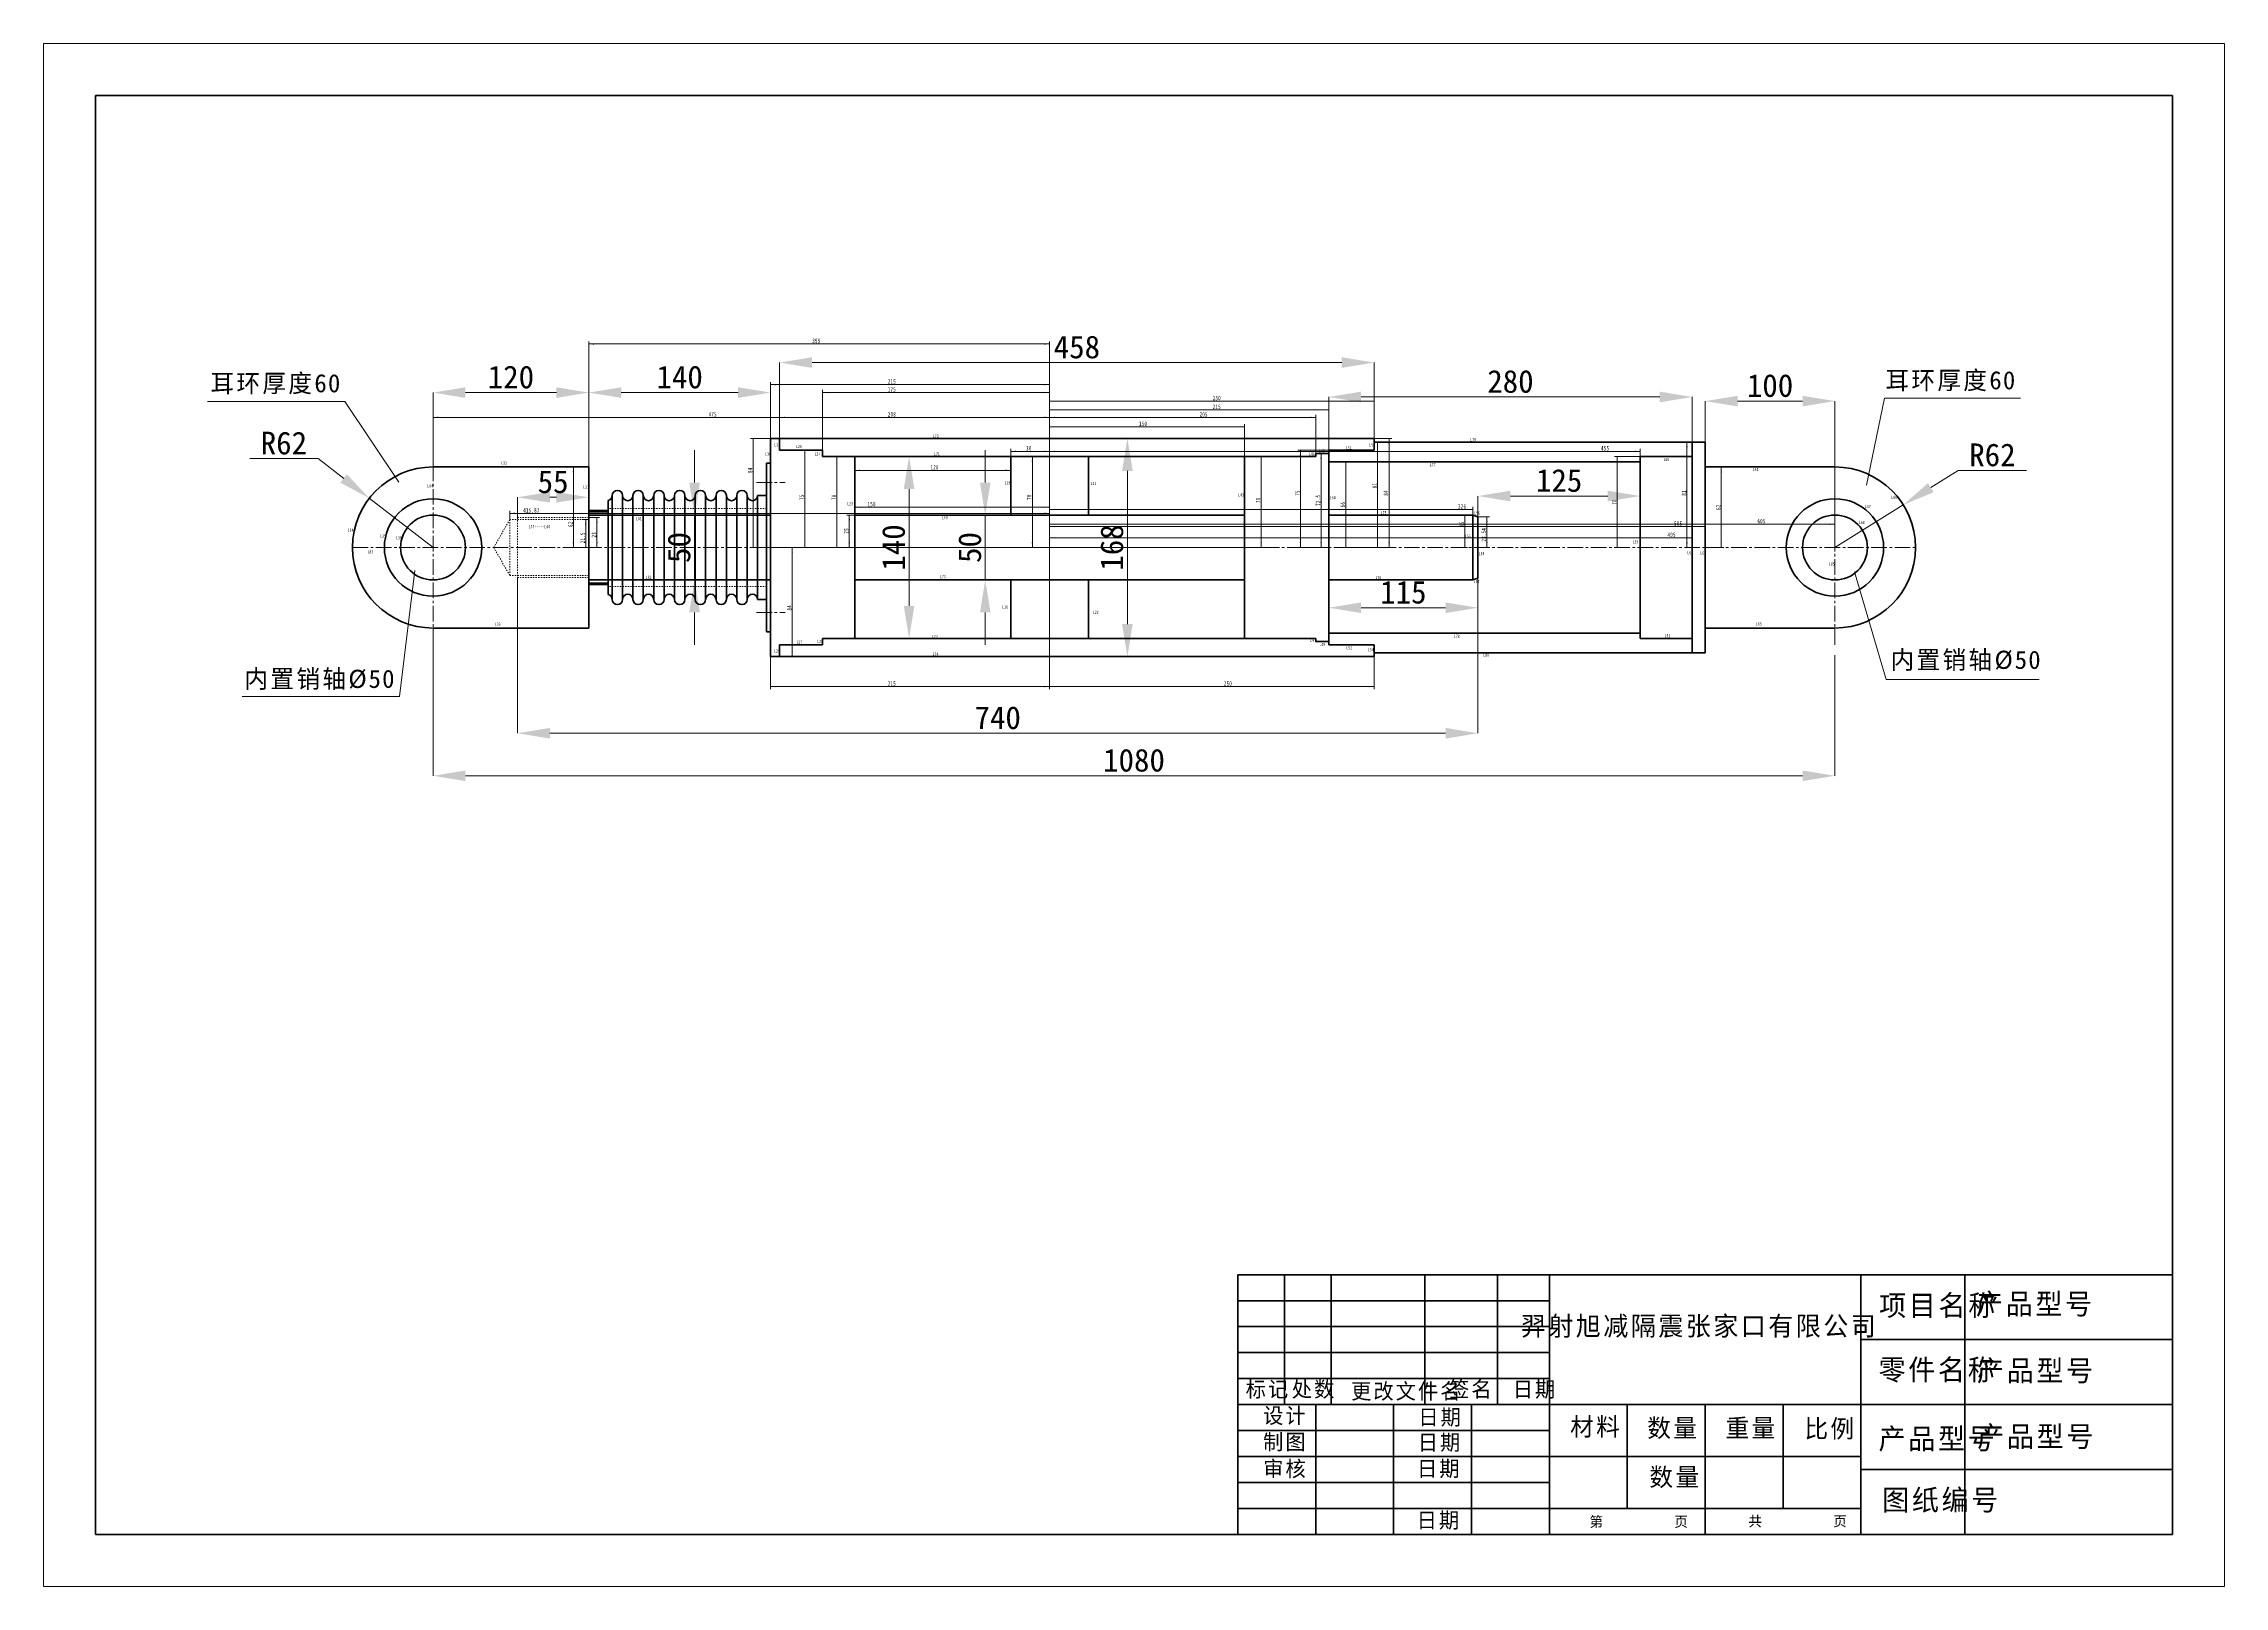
# Model space of a CAD drawing. Header units: millimetres. Extents: x -775 to 905, y -800 to 388.
import ezdxf

# ---------------------------------------------------------------- set-up
doc = ezdxf.new("R2010")
doc.units = ezdxf.units.MM
doc.linetypes.add('点画线', pattern=[18, 12, -2, 2, -2])
doc.linetypes.add('虚线', pattern=[2, 1, -1])
doc.layers.get('0').update_dxf_attribs({"lineweight": 35})
for name, color, linetype, lineweight in [('中心线层', 1, '点画线', 18), ('尺寸线层', 3, 'Continuous', 18), ('粗实线层', 7, 'Continuous', 35), ('细实线层', 7, 'Continuous', 18), ('虚线层', 6, '虚线', 18)]:
    doc.layers.add(name, color=color, linetype=linetype, lineweight=lineweight)
doc.styles.add('标准', font='', dxfattribs={"width": 0.667})
doc.styles.get('标准').set_extended_font_data('宋体')
doc.dimstyles.new('CUSTOM_DIMSTYLE', dxfattribs={"dimscale": 5, "dimtxt": 3.5, "dimasz": 5, "dimexe": 1.25, "dimexo": 0, "dimtad": 1, "dimdsep": 46, "dimtxsty": 'Standard', "dimcen": 2.5, "dimdle": 10, "dimclrd": 3, "dimadec": 3, "dimazin": 3, "dimtfac": 1, "dimtmove": 0, "dimatfit": 3, "dimfxl": 1, "dimtolj": 1, "dimarcsym": 0})
doc.dimstyles.new('GB_尺寸', dxfattribs={"dimtxt": 3.5, "dimasz": 4, "dimexe": 2, "dimexo": 0, "dimtad": 1, "dimdsep": 46, "dimtxsty": '标准', "dimblk": '_CAXARROW', "dimcen": 0, "dimdle": 8, "dimazin": 2, "dimtfac": 0.707107, "dimtdec": 3, "dimtmove": 2, "dimatfit": 3, "dimfxl": 1, "dimfrac": 2, "dimtolj": 1, "dimarcsym": 1})

# ---------------------------------------------------------------- blocks, each defined once
blk = doc.blocks.new('$CAXA_FRAME_13B17AC1$')
at = {"layer": '粗实线层'}
for p, q in [((-800, 554), (-800, -554)), ((800, 554), (-800, 554)), ((800, -554), (800, 554)), ((-800, -554), (800, -554))]:
    blk.add_line(p, q, dxfattribs=at)
at = {"layer": '细实线层'}
for p, q in [((840, 594), (-840, 594)), ((-840, 594), (-840, -594)), ((840, -594), (840, 594)), ((-840, -594), (840, -594))]:
    blk.add_line(p, q, dxfattribs=at)
blk = doc.blocks.new('_CLOSEDFILLED')
at = {"linetype": 'ByBlock'}
blk.add_hatch(color=0, dxfattribs=at).paths.add_polyline_path([(-1, 0.164), (0, 0), (-1, -0.164)], flags=0)
blk = doc.blocks.new('*X3')
at = {"layer": '尺寸线层'}
for p, q in [((-475, 72), (-475, 119.285)), ((-355, 62), (-355, 119.285))]:
    blk.add_line(p, q, dxfattribs=at)
at = {"layer": '尺寸线层', "color": 3, "lineweight": 0}
blk.add_line((-450, 119.285), (-380, 119.285), dxfattribs=at)
at = {"layer": '尺寸线层', "color": 3, "xscale": 25.00000000000001, "yscale": 25, "rotation": 180}
blk.add_blockref('_CLOSEDFILLED', (-475, 119.285), dxfattribs=at)
at = {"layer": '尺寸线层', "color": 3, "xscale": 25.00000000000001, "yscale": 25}
blk.add_blockref('_CLOSEDFILLED', (-355, 119.285), dxfattribs=at)
at = {"layer": '尺寸线层', "insert": (-415, 131.16), "char_height": 17.5, "width": 66.87151, "attachment_point": 5}
blk.add_mtext('120', dxfattribs=at)
blk = doc.blocks.new('*X5')
at = {"layer": '尺寸线层', "color": 0}
for p, q in [((0, 0), (-103.1, 0)), ((2.7, 0), (0, 0)), ((0, 0), (0, 0))]:
    blk.add_line(p, q, dxfattribs=at)
at = {"layer": '尺寸线层', "color": 0, "linetype": 'Continuous'}
blk.add_line((44.2, -62.1), (2.7, 0), dxfattribs=at)
at = {"layer": '尺寸线层', "color": 0, "insert": (-100.9, 21), "char_height": 14, "width": 206.324, "attachment_point": 1}
blk.add_mtext('{\\T1.1;耳环厚度60}', dxfattribs=at)
blk = doc.blocks.new('*X6')
at = {"layer": '尺寸线层', "color": 0, "linetype": 'Continuous'}
blk.add_line((23.4, 96.9), (11.6, 0), dxfattribs=at)
at = {"layer": '尺寸线层', "color": 0}
for p, q in [((0, 0), (-109.4, 0)), ((11.6, 0), (0, 0)), ((0, 0), (0, 0))]:
    blk.add_line(p, q, dxfattribs=at)
at = {"layer": '尺寸线层', "color": 0, "insert": (-107.8, 20.6), "char_height": 14, "width": 233.98, "attachment_point": 1}
blk.add_mtext('{\\T1.1;内置销轴%%C50}', dxfattribs=at)
blk = doc.blocks.new('*X7')
at = {"layer": '尺寸线层', "color": 0, "linetype": 'Continuous'}
blk.add_line((-22.2, -67), (-8.2, 0), dxfattribs=at)
at = {"layer": '尺寸线层', "color": 0}
for p, q in [((-8.2, 0), (0, 0)), ((0, 0), (96.6, 0)), ((0, 0), (0, 0))]:
    blk.add_line(p, q, dxfattribs=at)
at = {"layer": '尺寸线层', "color": 0, "insert": (-7.6, 20.8), "char_height": 14, "width": 206.324, "attachment_point": 1}
blk.add_mtext('{\\T1.1;耳环厚度60}', dxfattribs=at)
blk = doc.blocks.new('*X8')
at = {"layer": '尺寸线层', "color": 0, "linetype": 'Continuous'}
blk.add_line((-31.4, 82.9), (-6.9, 0), dxfattribs=at)
at = {"layer": '尺寸线层', "color": 0}
for p, q in [((-6.9, 0), (0, 0)), ((0, 0), (110.9, 0)), ((0, 0), (0, 0))]:
    blk.add_line(p, q, dxfattribs=at)
at = {"layer": '尺寸线层', "color": 0, "insert": (-3.6, 22.2), "char_height": 14, "width": 233.98, "attachment_point": 1}
blk.add_mtext('{\\T1.1;内置销轴%%C50}', dxfattribs=at)
blk = doc.blocks.new('*X9')
at = {"layer": '尺寸线层'}
for p, q in [((215, 66), (215, 115.899)), ((495, 81), (495, 115.899))]:
    blk.add_line(p, q, dxfattribs=at)
at = {"layer": '尺寸线层', "color": 3, "lineweight": 0}
blk.add_line((240, 115.899), (470, 115.899), dxfattribs=at)
at = {"layer": '尺寸线层', "color": 3, "xscale": 25.00000000000001, "yscale": 25, "rotation": 180}
blk.add_blockref('_CLOSEDFILLED', (215, 115.899), dxfattribs=at)
at = {"layer": '尺寸线层', "color": 3, "xscale": 25.00000000000001, "yscale": 25}
blk.add_blockref('_CLOSEDFILLED', (495, 115.899), dxfattribs=at)
at = {"layer": '尺寸线层', "insert": (355, 127.774), "char_height": 17.5, "width": 70, "attachment_point": 5}
blk.add_mtext('280', dxfattribs=at)
blk = doc.blocks.new('*X10')
at = {"layer": '尺寸线层'}
for p, q in [((-130.474, 70), (-108.263, 70)), ((-132.92, -70), (-108.263, -70))]:
    blk.add_line(p, q, dxfattribs=at)
at = {"layer": '尺寸线层', "color": 3, "lineweight": 0}
blk.add_line((-108.263, -45), (-108.263, 45), dxfattribs=at)
at = {"layer": '尺寸线层', "color": 3, "xscale": 25.00000000000001, "yscale": 25}
for p, rotation in [((-108.263, 70), 90), ((-108.263, -70), 270)]:
    blk.add_blockref('_CLOSEDFILLED', p, dxfattribs=dict(at, rotation=rotation))
at = {"layer": '尺寸线层', "insert": (-120.138, 0), "char_height": 17.5, "width": 66.87151, "attachment_point": 5, "rotation": 90}
blk.add_mtext('140', dxfattribs=at)
blk = doc.blocks.new('*X11')
at = {"layer": '尺寸线层'}
for p, q in [((215, -30), (215, -46.416)), ((330, -23.544), (330, -46.416))]:
    blk.add_line(p, q, dxfattribs=at)
at = {"layer": '尺寸线层', "color": 3, "lineweight": 0}
blk.add_line((240, -46.416), (305, -46.416), dxfattribs=at)
at = {"layer": '尺寸线层', "color": 3, "xscale": 25.00000000000001, "yscale": 25, "rotation": 180}
blk.add_blockref('_CLOSEDFILLED', (215, -46.416), dxfattribs=at)
at = {"layer": '尺寸线层', "color": 3, "xscale": 25.00000000000001, "yscale": 25}
blk.add_blockref('_CLOSEDFILLED', (330, -46.416), dxfattribs=at)
at = {"layer": '尺寸线层', "insert": (272.5, -34.541), "char_height": 17.5, "width": 66.28492, "attachment_point": 5}
blk.add_mtext('115', dxfattribs=at)
blk = doc.blocks.new('*X12')
at = {"layer": '尺寸线层'}
for p, q in [((-475, -75), (-475, -175.807)), ((605, -83), (605, -175.807))]:
    blk.add_line(p, q, dxfattribs=at)
at = {"layer": '尺寸线层', "color": 3, "lineweight": 0}
blk.add_line((-450, -175.807), (580, -175.807), dxfattribs=at)
at = {"layer": '尺寸线层', "color": 3, "xscale": 25.00000000000001, "yscale": 25, "rotation": 180}
blk.add_blockref('_CLOSEDFILLED', (-475, -175.807), dxfattribs=at)
at = {"layer": '尺寸线层', "color": 3, "xscale": 25.00000000000001, "yscale": 25}
blk.add_blockref('_CLOSEDFILLED', (605, -175.807), dxfattribs=at)
at = {"layer": '尺寸线层', "insert": (65, -163.932), "char_height": 17.5, "width": 91.89944, "attachment_point": 5}
blk.add_mtext('1080', dxfattribs=at)
blk = doc.blocks.new('*X13')
at = {"layer": '尺寸线层'}
for p, q in [((-410, 23), (-410, 38.661)), ((-355, 8.991), (-355, 38.661))]:
    blk.add_line(p, q, dxfattribs=at)
at = {"layer": '尺寸线层', "color": 3, "lineweight": 0}
blk.add_line((-385, 38.661), (-380, 38.661), dxfattribs=at)
at = {"layer": '尺寸线层', "color": 3, "xscale": 25.00000000000001, "yscale": 25, "rotation": 180}
blk.add_blockref('_CLOSEDFILLED', (-410, 38.661), dxfattribs=at)
at = {"layer": '尺寸线层', "color": 3, "xscale": 25.00000000000001, "yscale": 25}
blk.add_blockref('_CLOSEDFILLED', (-355, 38.661), dxfattribs=at)
at = {"layer": '尺寸线层', "insert": (-382.5, 50.536), "char_height": 17.5, "width": 43.99441, "attachment_point": 5}
blk.add_mtext('55', dxfattribs=at)
blk = doc.blocks.new('*X14')
at = {"layer": '尺寸线层'}
for p, q in [((65.924, 84), (59.9, 84)), ((55.884, -84), (59.9, -84))]:
    blk.add_line(p, q, dxfattribs=at)
at = {"layer": '尺寸线层', "color": 3, "lineweight": 0}
blk.add_line((59.9, -59), (59.9, 59), dxfattribs=at)
at = {"layer": '尺寸线层', "color": 3, "xscale": 25.00000000000001, "yscale": 25}
for p, rotation in [((59.9, 84), 90), ((59.9, -84), 270)]:
    blk.add_blockref('_CLOSEDFILLED', p, dxfattribs=dict(at, rotation=rotation))
at = {"layer": '尺寸线层', "insert": (48.025, 0), "char_height": 17.5, "width": 66.48045, "attachment_point": 5, "rotation": 90}
blk.add_mtext('168', dxfattribs=at)
blk = doc.blocks.new('*X15')
at = {"layer": '尺寸线层'}
for p, q in [((-355, 62), (-355, 119.285)), ((-215, 84), (-215, 119.285))]:
    blk.add_line(p, q, dxfattribs=at)
at = {"layer": '尺寸线层', "color": 3, "lineweight": 0}
blk.add_line((-330, 119.285), (-240, 119.285), dxfattribs=at)
at = {"layer": '尺寸线层', "color": 3, "xscale": 25.00000000000001, "yscale": 25, "rotation": 180}
blk.add_blockref('_CLOSEDFILLED', (-355, 119.285), dxfattribs=at)
at = {"layer": '尺寸线层', "color": 3, "xscale": 25.00000000000001, "yscale": 25}
blk.add_blockref('_CLOSEDFILLED', (-215, 119.285), dxfattribs=at)
at = {"layer": '尺寸线层', "insert": (-285, 131.16), "char_height": 17.5, "width": 66.87151, "attachment_point": 5}
blk.add_mtext('140', dxfattribs=at)
blk = doc.blocks.new('*X16')
at = {"layer": '尺寸线层'}
for p, q in [((-208, 84), (-208, 142.41)), ((250, 84), (250, 142.41))]:
    blk.add_line(p, q, dxfattribs=at)
at = {"layer": '尺寸线层', "color": 3, "lineweight": 0}
blk.add_line((-183, 142.41), (225, 142.41), dxfattribs=at)
at = {"layer": '尺寸线层', "color": 3, "xscale": 25.00000000000001, "yscale": 25, "rotation": 180}
blk.add_blockref('_CLOSEDFILLED', (-208, 142.41), dxfattribs=at)
at = {"layer": '尺寸线层', "color": 3, "xscale": 25.00000000000001, "yscale": 25}
blk.add_blockref('_CLOSEDFILLED', (250, 142.41), dxfattribs=at)
at = {"layer": '尺寸线层', "insert": (21, 154.285), "char_height": 17.5, "width": 70.39106, "attachment_point": 5}
blk.add_mtext('458', dxfattribs=at)
blk = doc.blocks.new('*X17')
at = {"layer": '尺寸线层'}
for p, q in [((330, 16.923), (330, 39.623)), ((455, 7.171), (455, 39.623))]:
    blk.add_line(p, q, dxfattribs=at)
at = {"layer": '尺寸线层', "color": 3, "lineweight": 0}
blk.add_line((355, 39.623), (430, 39.623), dxfattribs=at)
at = {"layer": '尺寸线层', "color": 3, "xscale": 25.00000000000001, "yscale": 25, "rotation": 180}
blk.add_blockref('_CLOSEDFILLED', (330, 39.623), dxfattribs=at)
at = {"layer": '尺寸线层', "color": 3, "xscale": 25.00000000000001, "yscale": 25}
blk.add_blockref('_CLOSEDFILLED', (455, 39.623), dxfattribs=at)
at = {"layer": '尺寸线层', "insert": (392.5, 51.498), "char_height": 17.5, "width": 66.28492, "attachment_point": 5}
blk.add_mtext('125', dxfattribs=at)
blk = doc.blocks.new('*X18')
at = {"layer": '尺寸线层'}
for p, q in [((-410, -23), (-410, -143.063)), ((330, -23.544), (330, -143.063))]:
    blk.add_line(p, q, dxfattribs=at)
at = {"layer": '尺寸线层', "color": 3, "lineweight": 0}
blk.add_line((-385, -143.063), (305, -143.063), dxfattribs=at)
at = {"layer": '尺寸线层', "color": 3, "xscale": 25.00000000000001, "yscale": 25, "rotation": 180}
blk.add_blockref('_CLOSEDFILLED', (-410, -143.063), dxfattribs=at)
at = {"layer": '尺寸线层', "color": 3, "xscale": 25.00000000000001, "yscale": 25}
blk.add_blockref('_CLOSEDFILLED', (330, -143.063), dxfattribs=at)
at = {"layer": '尺寸线层', "insert": (-40, -131.188), "char_height": 17.5, "width": 69.41341, "attachment_point": 5}
blk.add_mtext('740', dxfattribs=at)
blk = doc.blocks.new('*X19')
at = {"layer": '尺寸线层'}
for p, q in [((505, 0), (505, 112.718)), ((605, 0), (605, 112.718))]:
    blk.add_line(p, q, dxfattribs=at)
at = {"layer": '尺寸线层', "color": 3, "lineweight": 0}
blk.add_line((530, 112.718), (580, 112.718), dxfattribs=at)
at = {"layer": '尺寸线层', "color": 3, "xscale": 25.00000000000001, "yscale": 25, "rotation": 180}
blk.add_blockref('_CLOSEDFILLED', (505, 112.718), dxfattribs=at)
at = {"layer": '尺寸线层', "color": 3, "xscale": 25.00000000000001, "yscale": 25}
blk.add_blockref('_CLOSEDFILLED', (605, 112.718), dxfattribs=at)
at = {"layer": '尺寸线层', "insert": (555, 124.593), "char_height": 17.5, "width": 66.87151, "attachment_point": 5}
blk.add_mtext('100', dxfattribs=at)
blk = doc.blocks.new('*X20')
at = {"layer": '尺寸线层', "color": 3, "lineweight": 0}
for p, q in [((-273.525, 50), (-273.525, 75)), ((-273.525, -25), (-273.525, 25)), ((-273.525, -50), (-273.525, -75))]:
    blk.add_line(p, q, dxfattribs=at)
at = {"layer": '尺寸线层'}
for p, q in [((-256.306, 25), (-273.525, 25)), ((-297, -25), (-273.525, -25))]:
    blk.add_line(p, q, dxfattribs=at)
at = {"layer": '尺寸线层', "color": 3, "xscale": 25.00000000000001, "yscale": 25}
for p, rotation in [((-273.525, 25), 270), ((-273.525, -25), 90)]:
    blk.add_blockref('_CLOSEDFILLED', p, dxfattribs=dict(at, rotation=rotation))
at = {"layer": '尺寸线层', "insert": (-285.4, 0), "char_height": 17.5, "width": 44.58101, "attachment_point": 5, "rotation": 90}
blk.add_mtext('50', dxfattribs=at)
blk = doc.blocks.new('*X21')
at = {"layer": '尺寸线层', "color": 3, "lineweight": 0}
for p, q in [((678.8, 46.1), (700, 59.3)), ((700, 59.3), (752.5, 59.3)), ((605, 0), (657.6, 32.8))]:
    blk.add_line(p, q, dxfattribs=at)
at = {"layer": '尺寸线层', "color": 3, "xscale": 25.00000000000001, "yscale": 25, "rotation": 211.969}
blk.add_blockref('_CLOSEDFILLED', (657.6, 32.8), dxfattribs=at)
at = {"layer": '尺寸线层', "insert": (726.3, 71.2), "char_height": 17.5, "width": 70.391, "attachment_point": 5}
blk.add_mtext('R62', dxfattribs=at)
blk = doc.blocks.new('*X22')
at = {"layer": '尺寸线层', "color": 3, "lineweight": 0}
for p, q in [((-563.6, 68.5), (-616.1, 68.5)), ((-543.8, 53.2), (-563.6, 68.5)), ((-475, 0), (-524.1, 37.9))]:
    blk.add_line(p, q, dxfattribs=at)
at = {"layer": '尺寸线层', "color": 3, "xscale": 25.00000000000001, "yscale": 25, "rotation": 322.314}
blk.add_blockref('_CLOSEDFILLED', (-524.1, 37.9), dxfattribs=at)
at = {"layer": '尺寸线层', "insert": (-589.9, 80.3), "char_height": 17.5, "width": 70.391, "attachment_point": 5}
blk.add_mtext('R62', dxfattribs=at)
blk = doc.blocks.new('*X23')
at = {"layer": '尺寸线层', "color": 3, "lineweight": 0}
for p, q in [((-49.596, 50), (-49.596, 75)), ((-49.596, -25), (-49.596, 25)), ((-49.596, -50), (-49.596, -75))]:
    blk.add_line(p, q, dxfattribs=at)
at = {"layer": '尺寸线层'}
for p, q in [((-30, 25), (-49.596, 25)), ((-30, -25), (-49.596, -25))]:
    blk.add_line(p, q, dxfattribs=at)
at = {"layer": '尺寸线层', "color": 3, "xscale": 25.00000000000001, "yscale": 25}
for p, rotation in [((-49.596, 25), 270), ((-49.596, -25), 90)]:
    blk.add_blockref('_CLOSEDFILLED', p, dxfattribs=dict(at, rotation=rotation))
at = {"layer": '尺寸线层', "insert": (-61.471, 0), "char_height": 17.5, "width": 44.58101, "attachment_point": 5, "rotation": 90}
blk.add_mtext('50', dxfattribs=at)
blk = doc.blocks.new('*X24')
at = {"layer": '尺寸线层', "linetype": 'Continuous'}
for points in [[(-198.3, 0), (-198.8, -4), (-197.8, -4)], [(-198.3, -84), (-198.8, -80), (-197.8, -80)]]:
    blk.add_hatch(color=0, dxfattribs=at).paths.add_polyline_path(points, flags=0)
at = {"layer": '尺寸线层', "color": 0, "linetype": 'Continuous'}
for p, q in [((0, 0), (-200.3, 0)), ((-198.3, -84), (-198.3, 0)), ((-215, -84), (-196.3, -84))]:
    blk.add_line(p, q, dxfattribs=at)
at = {"layer": '尺寸线层', "color": 0, "insert": (-200.6, -46.4), "char_height": 3.5, "width": 7, "attachment_point": 5, "rotation": 90, "line_spacing_factor": 1.15057, "style": '标准'}
blk.add_mtext('\\T1.1;84', dxfattribs=at)
blk = doc.blocks.new('_CAXARROW')
blk.add_hatch(color=0).paths.add_polyline_path([(0, 0), (-1, 0.125), (-1, -0.125)], flags=0)
blk = doc.blocks.new('*X25')
at = {"layer": '尺寸线层', "linetype": 'Continuous'}
for points in [[(-215, -107.1), (-211, -107.6), (-211, -106.6)], [(0, -107.1), (-4, -107.6), (-4, -106.6)]]:
    blk.add_hatch(color=0, dxfattribs=at).paths.add_polyline_path(points, flags=0)
at = {"layer": '尺寸线层', "color": 0, "linetype": 'Continuous'}
for p, q in [((0, 0), (0, -109.1)), ((-215, -84), (-215, -109.1)), ((0, -107.1), (-215, -107.1))]:
    blk.add_line(p, q, dxfattribs=at)
at = {"layer": '尺寸线层', "color": 0, "insert": (-121.5, -104.8), "char_height": 3.5, "width": 9.927, "attachment_point": 5, "line_spacing_factor": 1.15057, "style": '标准'}
blk.add_mtext('\\T1.1;215', dxfattribs=at)
blk = doc.blocks.new('*X26')
at = {"layer": '尺寸线层', "linetype": 'Continuous'}
for points in [[(0, -107.1), (4, -106.6), (4, -107.6)], [(250, -107.1), (246, -106.6), (246, -107.6)]]:
    blk.add_hatch(color=0, dxfattribs=at).paths.add_polyline_path(points, flags=0)
at = {"layer": '尺寸线层', "color": 0, "linetype": 'Continuous'}
for p, q in [((0, 0), (0, -109.1)), ((250, -84), (250, -109.1)), ((0, -107.1), (250, -107.1))]:
    blk.add_line(p, q, dxfattribs=at)
at = {"layer": '尺寸线层', "color": 0, "insert": (137.4, -104.8), "char_height": 3.5, "width": 10.006, "attachment_point": 5, "line_spacing_factor": 1.15057, "style": '标准'}
blk.add_mtext('\\T1.1;250', dxfattribs=at)
blk = doc.blocks.new('*X27')
at = {"layer": '尺寸线层', "linetype": 'Continuous'}
for points in [[(-163.9, 70), (-163.4, 66), (-164.4, 66)], [(-163.9, 0), (-163.4, 4), (-164.4, 4)]]:
    blk.add_hatch(color=0, dxfattribs=at).paths.add_polyline_path(points, flags=0)
at = {"layer": '尺寸线层', "color": 0, "linetype": 'Continuous'}
for p, q in [((-150, 70), (-165.9, 70)), ((-163.9, 70), (-163.9, 0)), ((0, 0), (-165.9, 0))]:
    blk.add_line(p, q, dxfattribs=at)
at = {"layer": '尺寸线层', "color": 0, "insert": (-166.3, 38.7), "char_height": 3.5, "width": 7, "attachment_point": 5, "rotation": 90, "line_spacing_factor": 1.15057, "style": '标准'}
blk.add_mtext('\\T1.1;70', dxfattribs=at)
blk = doc.blocks.new('*X28')
at = {"layer": '尺寸线层', "linetype": 'Continuous'}
for points in [[(-175, 119.3), (-171, 119.8), (-171, 118.8)], [(0, 119.3), (-4, 119.8), (-4, 118.8)]]:
    blk.add_hatch(color=0, dxfattribs=at).paths.add_polyline_path(points, flags=0)
at = {"layer": '尺寸线层', "color": 0, "linetype": 'Continuous'}
for p, q in [((-175, 70), (-175, 121.3)), ((-175, 119.3), (0, 119.3)), ((0, 0), (0, 121.3))]:
    blk.add_line(p, q, dxfattribs=at)
at = {"layer": '尺寸线层', "color": 0, "insert": (-121.5, 121.7), "char_height": 3.5, "width": 9.51, "attachment_point": 5, "line_spacing_factor": 1.15057, "style": '标准'}
blk.add_mtext('\\T1.1;175', dxfattribs=at)
blk = doc.blocks.new('*X29')
at = {"layer": '尺寸线层', "linetype": 'Continuous'}
for points in [[(-188.6, 75), (-188.1, 71), (-189.1, 71)], [(-188.6, 0), (-188.1, 4), (-189.1, 4)]]:
    blk.add_hatch(color=0, dxfattribs=at).paths.add_polyline_path(points, flags=0)
at = {"layer": '尺寸线层', "color": 0, "linetype": 'Continuous'}
for p, q in [((-175, 75), (-190.6, 75)), ((-188.6, 75), (-188.6, 0)), ((0, 0), (-190.6, 0))]:
    blk.add_line(p, q, dxfattribs=at)
at = {"layer": '尺寸线层', "color": 0, "insert": (-191, 38.7), "char_height": 3.5, "width": 7, "attachment_point": 5, "rotation": 90, "line_spacing_factor": 1.15057, "style": '标准'}
blk.add_mtext('\\T1.1;75', dxfattribs=at)
blk = doc.blocks.new('*X30')
at = {"layer": '尺寸线层', "linetype": 'Continuous'}
for points in [[(-150, 59.4), (-146, 59.9), (-146, 58.9)], [(-30, 59.4), (-34, 59.9), (-34, 58.9)]]:
    blk.add_hatch(color=0, dxfattribs=at).paths.add_polyline_path(points, flags=0)
at = {"layer": '尺寸线层', "color": 0, "linetype": 'Continuous'}
for p, q in [((-150, 70), (-150, 57.4)), ((-30, 70), (-30, 57.4)), ((-150, 59.4), (-30, 59.4))]:
    blk.add_line(p, q, dxfattribs=at)
at = {"layer": '尺寸线层', "color": 0, "insert": (-88.6, 61.8), "char_height": 3.5, "width": 9.588, "attachment_point": 5, "line_spacing_factor": 1.15057, "style": '标准'}
blk.add_mtext('\\T1.1;120', dxfattribs=at)
blk = doc.blocks.new('*X31')
at = {"layer": '尺寸线层', "linetype": 'Continuous'}
for points in [[(-30, 74), (-26, 74.5), (-26, 73.5)], [(0, 74), (-4, 74.5), (-4, 73.5)]]:
    blk.add_hatch(color=0, dxfattribs=at).paths.add_polyline_path(points, flags=0)
at = {"layer": '尺寸线层', "color": 0, "linetype": 'Continuous'}
for p, q in [((-30, 70), (-30, 76)), ((-30, 74), (0, 74)), ((0, 0), (0, 76))]:
    blk.add_line(p, q, dxfattribs=at)
at = {"layer": '尺寸线层', "color": 0, "insert": (-16, 76.4), "char_height": 3.5, "width": 7, "attachment_point": 5, "line_spacing_factor": 1.15057, "style": '标准'}
blk.add_mtext('\\T1.1;30', dxfattribs=at)
blk = doc.blocks.new('*X32')
at = {"layer": '尺寸线层', "linetype": 'Continuous'}
for points in [[(-13.3, 70), (-12.8, 66), (-13.8, 66)], [(-13.3, 0), (-12.8, 4), (-13.8, 4)]]:
    blk.add_hatch(color=0, dxfattribs=at).paths.add_polyline_path(points, flags=0)
at = {"layer": '尺寸线层', "color": 0, "linetype": 'Continuous'}
for p, q in [((-30, 70), (-11.3, 70)), ((-13.3, 70), (-13.3, 0)), ((0, 0), (-15.3, 0))]:
    blk.add_line(p, q, dxfattribs=at)
at = {"layer": '尺寸线层', "color": 0, "insert": (-15.7, 38.7), "char_height": 3.5, "width": 7, "attachment_point": 5, "rotation": 90, "line_spacing_factor": 1.15057, "style": '标准'}
blk.add_mtext('\\T1.1;70', dxfattribs=at)
blk = doc.blocks.new('*X33')
at = {"layer": '尺寸线层', "linetype": 'Continuous'}
for points in [[(-208, 100.2), (-204, 100.7), (-204, 99.7)], [(0, 100.2), (-4, 100.7), (-4, 99.7)]]:
    blk.add_hatch(color=0, dxfattribs=at).paths.add_polyline_path(points, flags=0)
at = {"layer": '尺寸线层', "color": 0, "linetype": 'Continuous'}
for p, q in [((-208, 75), (-208, 102.2)), ((0, 0), (0, 102.2)), ((-208, 100.2), (0, 100.2))]:
    blk.add_line(p, q, dxfattribs=at)
at = {"layer": '尺寸线层', "color": 0, "insert": (-121.5, 102.5), "char_height": 3.5, "width": 9.954, "attachment_point": 5, "line_spacing_factor": 1.15057, "style": '标准'}
blk.add_mtext('\\T1.1;208', dxfattribs=at)
blk = doc.blocks.new('*X34')
at = {"layer": '尺寸线层', "linetype": 'Continuous'}
for points in [[(-228.4, 84), (-227.9, 80), (-228.9, 80)], [(-228.4, 0), (-227.9, 4), (-228.9, 4)]]:
    blk.add_hatch(color=0, dxfattribs=at).paths.add_polyline_path(points, flags=0)
at = {"layer": '尺寸线层', "color": 0, "linetype": 'Continuous'}
for p, q in [((-208, 84), (-230.4, 84)), ((-228.4, 84), (-228.4, 0)), ((0, 0), (-230.4, 0))]:
    blk.add_line(p, q, dxfattribs=at)
at = {"layer": '尺寸线层', "color": 0, "insert": (-230.7, 59.4), "char_height": 3.5, "width": 7, "attachment_point": 5, "rotation": 90, "line_spacing_factor": 1.15057, "style": '标准'}
blk.add_mtext('\\T1.1;84', dxfattribs=at)
blk = doc.blocks.new('*X35')
at = {"layer": '尺寸线层', "linetype": 'Continuous'}
for points in [[(-215, 125.4), (-211, 125.9), (-211, 124.9)], [(0, 125.4), (-4, 125.9), (-4, 124.9)]]:
    blk.add_hatch(color=0, dxfattribs=at).paths.add_polyline_path(points, flags=0)
at = {"layer": '尺寸线层', "color": 0, "linetype": 'Continuous'}
for p, q in [((-215, 84), (-215, 127.4)), ((-215, 125.4), (0, 125.4)), ((0, 0), (0, 127.4))]:
    blk.add_line(p, q, dxfattribs=at)
at = {"layer": '尺寸线层', "color": 0, "insert": (-121.5, 127.8), "char_height": 3.5, "width": 9.927, "attachment_point": 5, "line_spacing_factor": 1.15057, "style": '标准'}
blk.add_mtext('\\T1.1;215', dxfattribs=at)
blk = doc.blocks.new('*X36')
at = {"layer": '尺寸线层', "linetype": 'Continuous'}
for points in [[(-355, 156.7), (-351, 156.2), (-351, 157.2)], [(0, 156.7), (-4, 156.2), (-4, 157.2)]]:
    blk.add_hatch(color=0, dxfattribs=at).paths.add_polyline_path(points, flags=0)
at = {"layer": '尺寸线层', "color": 0, "linetype": 'Continuous'}
for p, q in [((-355, 62), (-355, 158.7)), ((0, 156.7), (-355, 156.7)), ((0, 0), (0, 158.7))]:
    blk.add_line(p, q, dxfattribs=at)
at = {"layer": '尺寸线层', "color": 0, "insert": (-179.7, 159.1), "char_height": 3.5, "width": 9.875, "attachment_point": 5, "line_spacing_factor": 1.15057, "style": '标准'}
blk.add_mtext('\\T1.1;355', dxfattribs=at)
blk = doc.blocks.new('*X37')
at = {"layer": '尺寸线层', "linetype": 'Continuous'}
for points in [[(-366.9, 62), (-366.4, 58), (-367.4, 58)], [(-366.9, 0), (-366.4, 4), (-367.4, 4)]]:
    blk.add_hatch(color=0, dxfattribs=at).paths.add_polyline_path(points, flags=0)
at = {"layer": '尺寸线层', "color": 0, "linetype": 'Continuous'}
for p, q in [((-355, 62), (-368.9, 62)), ((-366.9, 62), (-366.9, 0)), ((-355, 0), (-368.9, 0))]:
    blk.add_line(p, q, dxfattribs=at)
at = {"layer": '尺寸线层', "color": 0, "insert": (-369.2, 17.9), "char_height": 3.5, "width": 7, "attachment_point": 5, "rotation": 90, "line_spacing_factor": 1.15057, "style": '标准'}
blk.add_mtext('\\T1.1;62', dxfattribs=at)
blk = doc.blocks.new('*X38')
at = {"layer": '尺寸线层', "linetype": 'Continuous'}
for points in [[(-475, 100.2), (-471, 100.7), (-471, 99.7)], [(0, 100.2), (-4, 100.7), (-4, 99.7)]]:
    blk.add_hatch(color=0, dxfattribs=at).paths.add_polyline_path(points, flags=0)
at = {"layer": '尺寸线层', "color": 0, "linetype": 'Continuous'}
for p, q in [((-475, 62), (-475, 102.2)), ((0, 0), (0, 102.2)), ((-475, 100.2), (0, 100.2))]:
    blk.add_line(p, q, dxfattribs=at)
at = {"layer": '尺寸线层', "color": 0, "insert": (-259.5, 102.5), "char_height": 3.5, "width": 10.032, "attachment_point": 5, "line_spacing_factor": 1.15057, "style": '标准'}
blk.add_mtext('\\T1.1;475', dxfattribs=at)
blk = doc.blocks.new('*X39')
at = {"layer": '尺寸线层', "linetype": 'Continuous'}
for points in [[(-348.7, 23), (-348.2, 19), (-349.2, 19)], [(-348.7, 0), (-348.2, 4), (-349.2, 4)]]:
    blk.add_hatch(color=0, dxfattribs=at).paths.add_polyline_path(points, flags=0)
at = {"layer": '尺寸线层', "color": 0, "linetype": 'Continuous'}
for p, q in [((-355, 23), (-346.7, 23)), ((-348.7, 23), (-348.7, 0)), ((-355, 0), (-346.7, 0))]:
    blk.add_line(p, q, dxfattribs=at)
at = {"layer": '尺寸线层', "color": 0, "insert": (-351, 9.8), "char_height": 3.5, "width": 7, "attachment_point": 5, "rotation": 90, "line_spacing_factor": 1.15057, "style": '标准'}
blk.add_mtext('\\T1.1;23', dxfattribs=at)
blk = doc.blocks.new('*X40')
at = {"layer": '尺寸线层', "linetype": 'Continuous'}
for points in [[(-357.4, 21.5), (-356.9, 17.5), (-357.9, 17.5)], [(-357.4, 0), (-356.9, 4), (-357.9, 4)]]:
    blk.add_hatch(color=0, dxfattribs=at).paths.add_polyline_path(points, flags=0)
at = {"layer": '尺寸线层', "color": 0, "linetype": 'Continuous'}
for p, q in [((-355, 21.5), (-359.4, 21.5)), ((-357.4, 21.5), (-357.4, 0)), ((-355, 0), (-359.4, 0))]:
    blk.add_line(p, q, dxfattribs=at)
at = {"layer": '尺寸线层', "color": 0, "insert": (-359.7, 7.5), "char_height": 3.5, "width": 13.6, "attachment_point": 5, "rotation": 90, "line_spacing_factor": 1.15057, "style": '标准'}
blk.add_mtext('\\T1.1;21.5', dxfattribs=at)
blk = doc.blocks.new('*X41')
at = {"layer": '尺寸线层', "linetype": 'Continuous'}
for points in [[(-415.9, 26.3), (-411.9, 26.8), (-411.9, 25.8)], [(0, 26.3), (-4, 26.8), (-4, 25.8)]]:
    blk.add_hatch(color=0, dxfattribs=at).paths.add_polyline_path(points, flags=0)
at = {"layer": '尺寸线层', "color": 0, "linetype": 'Continuous'}
for p, q in [((-415.9, 21.5), (-415.9, 28.3)), ((-415.9, 26.3), (0, 26.3)), ((0, 0), (0, 28.3))]:
    blk.add_line(p, q, dxfattribs=at)
at = {"layer": '尺寸线层', "color": 0, "insert": (-399.2, 28.6), "char_height": 3.5, "width": 21.076, "attachment_point": 5, "line_spacing_factor": 1.15057, "style": '标准'}
blk.add_mtext('\\T1.1;415.87', dxfattribs=at)
blk = doc.blocks.new('*X42')
at = {"layer": '尺寸线层', "linetype": 'Continuous'}
for points in [[(0, 92.9), (4, 93.4), (4, 92.4)], [(150, 92.9), (146, 93.4), (146, 92.4)]]:
    blk.add_hatch(color=0, dxfattribs=at).paths.add_polyline_path(points, flags=0)
at = {"layer": '尺寸线层', "color": 0, "linetype": 'Continuous'}
for p, q in [((0, 84), (0, 94.9)), ((0, 92.9), (150, 92.9)), ((150, 70), (150, 94.9))]:
    blk.add_line(p, q, dxfattribs=at)
at = {"layer": '尺寸线层', "color": 0, "insert": (72, 95.3), "char_height": 3.5, "width": 9.588, "attachment_point": 5, "line_spacing_factor": 1.15057, "style": '标准'}
blk.add_mtext('\\T1.1;150', dxfattribs=at)
blk = doc.blocks.new('*X43')
at = {"layer": '尺寸线层', "linetype": 'Continuous'}
for points in [[(163, 70), (163.5, 66), (162.5, 66)], [(163, 0), (163.5, 4), (162.5, 4)]]:
    blk.add_hatch(color=0, dxfattribs=at).paths.add_polyline_path(points, flags=0)
at = {"layer": '尺寸线层', "color": 0, "linetype": 'Continuous'}
for p, q in [((150, 70), (165, 70)), ((163, 70), (163, 0)), ((0, 0), (165, 0))]:
    blk.add_line(p, q, dxfattribs=at)
at = {"layer": '尺寸线层', "color": 0, "insert": (160.6, 36.3), "char_height": 3.5, "width": 7, "attachment_point": 5, "rotation": 90, "line_spacing_factor": 1.15057, "style": '标准'}
blk.add_mtext('\\T1.1;70', dxfattribs=at)
blk = doc.blocks.new('*X44')
at = {"layer": '尺寸线层', "linetype": 'Continuous'}
for points in [[(0, 100.2), (4, 100.7), (4, 99.7)], [(205, 100.2), (201, 100.7), (201, 99.7)]]:
    blk.add_hatch(color=0, dxfattribs=at).paths.add_polyline_path(points, flags=0)
at = {"layer": '尺寸线层', "color": 0, "linetype": 'Continuous'}
for p, q in [((0, 0), (0, 102.2)), ((205, 72.5), (205, 102.2)), ((0, 100.2), (205, 100.2))]:
    blk.add_line(p, q, dxfattribs=at)
at = {"layer": '尺寸线层', "color": 0, "insert": (118.7, 102.5), "char_height": 3.5, "width": 9.927, "attachment_point": 5, "line_spacing_factor": 1.15057, "style": '标准'}
blk.add_mtext('\\T1.1;205', dxfattribs=at)
blk = doc.blocks.new('*X45')
at = {"layer": '尺寸线层', "linetype": 'Continuous'}
for points in [[(209.1, 72.5), (208.6, 68.5), (209.6, 68.5)], [(209.1, 0), (208.6, 4), (209.6, 4)]]:
    blk.add_hatch(color=0, dxfattribs=at).paths.add_polyline_path(points, flags=0)
at = {"layer": '尺寸线层', "color": 0, "linetype": 'Continuous'}
for p, q in [((205, 72.5), (211.1, 72.5)), ((209.1, 0), (209.1, 72.5)), ((195.9, 0), (211.1, 0))]:
    blk.add_line(p, q, dxfattribs=at)
at = {"layer": '尺寸线层', "color": 0, "insert": (206.7, 36.3), "char_height": 3.5, "width": 13.522, "attachment_point": 5, "rotation": 90, "line_spacing_factor": 1.15057, "style": '标准'}
blk.add_mtext('\\T1.1;72.5', dxfattribs=at)
blk = doc.blocks.new('*X46')
at = {"layer": '尺寸线层', "linetype": 'Continuous'}
for points in [[(0, 106), (4, 106.5), (4, 105.5)], [(215, 106), (211, 106.5), (211, 105.5)]]:
    blk.add_hatch(color=0, dxfattribs=at).paths.add_polyline_path(points, flags=0)
at = {"layer": '尺寸线层', "color": 0, "linetype": 'Continuous'}
for p, q in [((0, 0), (0, 108)), ((0, 106), (215, 106)), ((215, 75), (215, 108))]:
    blk.add_line(p, q, dxfattribs=at)
at = {"layer": '尺寸线层', "color": 0, "insert": (128.8, 108.3), "char_height": 3.5, "width": 9.927, "attachment_point": 5, "line_spacing_factor": 1.15057, "style": '标准'}
blk.add_mtext('\\T1.1;215', dxfattribs=at)
blk = doc.blocks.new('*X47')
at = {"layer": '尺寸线层', "linetype": 'Continuous'}
for points in [[(193.2, 75), (193.7, 71), (192.7, 71)], [(193.2, 0), (193.7, 4), (192.7, 4)]]:
    blk.add_hatch(color=0, dxfattribs=at).paths.add_polyline_path(points, flags=0)
at = {"layer": '尺寸线层', "color": 0, "linetype": 'Continuous'}
for p, q in [((215, 75), (191.2, 75)), ((193.2, 75), (193.2, 0)), ((215, 0), (191.2, 0))]:
    blk.add_line(p, q, dxfattribs=at)
at = {"layer": '尺寸线层', "color": 0, "insert": (190.9, 42), "char_height": 3.5, "width": 7, "attachment_point": 5, "rotation": 90, "line_spacing_factor": 1.15057, "style": '标准'}
blk.add_mtext('\\T1.1;75', dxfattribs=at)
blk = doc.blocks.new('*X48')
at = {"layer": '尺寸线层', "linetype": 'Continuous'}
for points in [[(0, 112.7), (4, 113.2), (4, 112.2)], [(250, 112.7), (246, 113.2), (246, 112.2)]]:
    blk.add_hatch(color=0, dxfattribs=at).paths.add_polyline_path(points, flags=0)
at = {"layer": '尺寸线层', "color": 0, "linetype": 'Continuous'}
for p, q in [((0, 0), (0, 114.7)), ((0, 112.7), (250, 112.7)), ((250, 84), (250, 114.7))]:
    blk.add_line(p, q, dxfattribs=at)
at = {"layer": '尺寸线层', "color": 0, "insert": (128.8, 115.1), "char_height": 3.5, "width": 10.006, "attachment_point": 5, "line_spacing_factor": 1.15057, "style": '标准'}
blk.add_mtext('\\T1.1;250', dxfattribs=at)
blk = doc.blocks.new('*X49')
at = {"layer": '尺寸线层', "linetype": 'Continuous'}
for points in [[(261.5, 84), (261, 80), (262, 80)], [(261.5, 0), (261, 4), (262, 4)]]:
    blk.add_hatch(color=0, dxfattribs=at).paths.add_polyline_path(points, flags=0)
at = {"layer": '尺寸线层', "color": 0, "linetype": 'Continuous'}
for p, q in [((250, 84), (263.5, 84)), ((261.5, 0), (261.5, 84)), ((241.3, 0), (263.5, 0))]:
    blk.add_line(p, q, dxfattribs=at)
at = {"layer": '尺寸线层', "color": 0, "insert": (259.1, 42), "char_height": 3.5, "width": 7, "attachment_point": 5, "rotation": 90, "line_spacing_factor": 1.15057, "style": '标准'}
blk.add_mtext('\\T1.1;84', dxfattribs=at)
blk = doc.blocks.new('*X50')
at = {"layer": '尺寸线层', "linetype": 'Continuous'}
for points in [[(0, 29.3), (4, 29.8), (4, 28.8)], [(326, 29.3), (322, 29.8), (322, 28.8)]]:
    blk.add_hatch(color=0, dxfattribs=at).paths.add_polyline_path(points, flags=0)
at = {"layer": '尺寸线层', "color": 0, "linetype": 'Continuous'}
for p, q in [((0, 0), (0, 31.3)), ((0, 29.3), (326, 29.3)), ((326, 0), (326, 31.3))]:
    blk.add_line(p, q, dxfattribs=at)
at = {"layer": '尺寸线层', "color": 0, "insert": (317.8, 31.6), "char_height": 3.5, "width": 9.954, "attachment_point": 5, "line_spacing_factor": 1.15057, "style": '标准'}
blk.add_mtext('\\T1.1;326', dxfattribs=at)
blk = doc.blocks.new('*X51')
at = {"layer": '尺寸线层', "linetype": 'Continuous'}
for points in [[(319.9, 25), (319.4, 21), (320.4, 21)], [(319.9, 0), (319.4, 4), (320.4, 4)]]:
    blk.add_hatch(color=0, dxfattribs=at).paths.add_polyline_path(points, flags=0)
at = {"layer": '尺寸线层', "color": 0, "linetype": 'Continuous'}
for p, q in [((326, 25), (317.9, 25)), ((319.9, 0), (319.9, 25)), ((314.8, 0), (321.9, 0))]:
    blk.add_line(p, q, dxfattribs=at)
at = {"layer": '尺寸线层', "color": 0, "insert": (317.5, 17.9), "char_height": 3.5, "width": 7, "attachment_point": 5, "rotation": 90, "line_spacing_factor": 1.15057, "style": '标准'}
blk.add_mtext('\\T1.1;25', dxfattribs=at)
blk = doc.blocks.new('*X52')
at = {"layer": '尺寸线层', "linetype": 'Continuous'}
for points in [[(336.9, 23.5), (337.4, 19.5), (336.4, 19.5)], [(336.9, 0), (337.4, 4), (336.4, 4)]]:
    blk.add_hatch(color=0, dxfattribs=at).paths.add_polyline_path(points, flags=0)
at = {"layer": '尺寸线层', "color": 0, "linetype": 'Continuous'}
for p, q in [((330, 23.5), (338.9, 23.5)), ((336.9, 23.5), (336.9, 0)), ((330, 0), (338.9, 0))]:
    blk.add_line(p, q, dxfattribs=at)
at = {"layer": '尺寸线层', "color": 0, "insert": (334.5, 9.8), "char_height": 3.5, "width": 17.455, "attachment_point": 5, "rotation": 90, "line_spacing_factor": 1.15057, "style": '标准'}
blk.add_mtext('\\T1.1;23.54', dxfattribs=at)
blk = doc.blocks.new('*X53')
at = {"layer": '尺寸线层', "linetype": 'Continuous'}
for points in [[(0, 74), (4, 74.5), (4, 73.5)], [(455, 74), (451, 74.5), (451, 73.5)]]:
    blk.add_hatch(color=0, dxfattribs=at).paths.add_polyline_path(points, flags=0)
at = {"layer": '尺寸线层', "color": 0, "linetype": 'Continuous'}
for p, q in [((0, 0), (0, 76)), ((0, 74), (455, 74)), ((455, 70), (455, 76))]:
    blk.add_line(p, q, dxfattribs=at)
at = {"layer": '尺寸线层', "color": 0, "insert": (427.9, 76.4), "char_height": 3.5, "width": 10.032, "attachment_point": 5, "line_spacing_factor": 1.15057, "style": '标准'}
blk.add_mtext('\\T1.1;455', dxfattribs=at)
blk = doc.blocks.new('*X54')
at = {"layer": '尺寸线层', "linetype": 'Continuous'}
for points in [[(437.2, 70), (436.7, 66), (437.7, 66)], [(437.2, 0), (436.7, 4), (437.7, 4)]]:
    blk.add_hatch(color=0, dxfattribs=at).paths.add_polyline_path(points, flags=0)
at = {"layer": '尺寸线层', "color": 0, "linetype": 'Continuous'}
for p, q in [((455, 70), (435.2, 70)), ((437.2, 0), (437.2, 70)), ((439.9, 0), (435.2, 0))]:
    blk.add_line(p, q, dxfattribs=at)
at = {"layer": '尺寸线层', "color": 0, "insert": (434.9, 35), "char_height": 3.5, "width": 7, "attachment_point": 5, "rotation": 90, "line_spacing_factor": 1.15057, "style": '标准'}
blk.add_mtext('\\T1.1;70', dxfattribs=at)
blk = doc.blocks.new('*X55')
at = {"layer": '尺寸线层', "linetype": 'Continuous'}
for points in [[(0, 7.5), (4, 7), (4, 8)], [(495, 7.5), (491, 7), (491, 8)]]:
    blk.add_hatch(color=0, dxfattribs=at).paths.add_polyline_path(points, flags=0)
at = {"layer": '尺寸线层', "color": 0, "linetype": 'Continuous'}
for p, q in [((0, 0), (0, 9.5)), ((495, 7.5), (0, 7.5)), ((495, 0), (495, 9.5))]:
    blk.add_line(p, q, dxfattribs=at)
at = {"layer": '尺寸线层', "color": 0, "insert": (479.2, 9.8), "char_height": 3.5, "width": 10.032, "attachment_point": 5, "line_spacing_factor": 1.15057, "style": '标准'}
blk.add_mtext('\\T1.1;495', dxfattribs=at)
blk = doc.blocks.new('*X56')
at = {"layer": '尺寸线层', "linetype": 'Continuous'}
for points in [[(491, 81), (490.5, 77), (491.5, 77)], [(491, 0), (490.5, 4), (491.5, 4)]]:
    blk.add_hatch(color=0, dxfattribs=at).paths.add_polyline_path(points, flags=0)
at = {"layer": '尺寸线层', "color": 0, "linetype": 'Continuous'}
for p, q in [((495, 81), (489, 81)), ((491, 0), (491, 81)), ((495, 0), (489, 0))]:
    blk.add_line(p, q, dxfattribs=at)
at = {"layer": '尺寸线层', "color": 0, "insert": (488.7, 42), "char_height": 3.5, "width": 7, "attachment_point": 5, "rotation": 90, "line_spacing_factor": 1.15057, "style": '标准'}
blk.add_mtext('\\T1.1;81', dxfattribs=at)
blk = doc.blocks.new('*X57')
at = {"layer": '尺寸线层', "linetype": 'Continuous'}
for points in [[(0, 16.1), (4, 15.6), (4, 16.6)], [(505, 16.1), (501, 15.6), (501, 16.6)]]:
    blk.add_hatch(color=0, dxfattribs=at).paths.add_polyline_path(points, flags=0)
at = {"layer": '尺寸线层', "color": 0, "linetype": 'Continuous'}
for p, q in [((0, 0), (0, 18.1)), ((505, 0), (505, 18.1)), ((505, 16.1), (0, 16.1))]:
    blk.add_line(p, q, dxfattribs=at)
at = {"layer": '尺寸线层', "color": 0, "insert": (484.2, 18.4), "char_height": 3.5, "width": 9.875, "attachment_point": 5, "line_spacing_factor": 1.15057, "style": '标准'}
blk.add_mtext('\\T1.1;505', dxfattribs=at)
blk = doc.blocks.new('*X58')
at = {"layer": '尺寸线层', "linetype": 'Continuous'}
for points in [[(517.4, 62), (516.9, 58), (517.9, 58)], [(517.4, 0), (516.9, 4), (517.9, 4)]]:
    blk.add_hatch(color=0, dxfattribs=at).paths.add_polyline_path(points, flags=0)
at = {"layer": '尺寸线层', "color": 0, "linetype": 'Continuous'}
for p, q in [((505, 62), (519.4, 62)), ((517.4, 0), (517.4, 62)), ((502.9, 0), (519.4, 0))]:
    blk.add_line(p, q, dxfattribs=at)
at = {"layer": '尺寸线层', "color": 0, "insert": (515.1, 31), "char_height": 3.5, "width": 7, "attachment_point": 5, "rotation": 90, "line_spacing_factor": 1.15057, "style": '标准'}
blk.add_mtext('\\T1.1;62', dxfattribs=at)
blk = doc.blocks.new('*X59')
at = {"layer": '尺寸线层', "linetype": 'Continuous'}
for points in [[(0, 17.9), (4, 17.4), (4, 18.4)], [(605, 17.9), (601, 17.4), (601, 18.4)]]:
    blk.add_hatch(color=0, dxfattribs=at).paths.add_polyline_path(points, flags=0)
at = {"layer": '尺寸线层', "color": 0, "linetype": 'Continuous'}
for p, q in [((0, 0), (0, 19.9)), ((605, 17.9), (0, 17.9)), ((605, 0), (605, 19.9))]:
    blk.add_line(p, q, dxfattribs=at)
at = {"layer": '尺寸线层', "color": 0, "insert": (548.4, 20.3), "char_height": 3.5, "width": 9.954, "attachment_point": 5, "line_spacing_factor": 1.15057, "style": '标准'}
blk.add_mtext('\\T1.1;605', dxfattribs=at)
blk = doc.blocks.new('*X60')
at = {"layer": '尺寸线层', "linetype": 'Continuous'}
for points in [[(-150, 31), (-146, 30.5), (-146, 31.5)], [(0, 31), (-4, 30.5), (-4, 31.5)]]:
    blk.add_hatch(color=0, dxfattribs=at).paths.add_polyline_path(points, flags=0)
at = {"layer": '尺寸线层', "color": 0, "linetype": 'Continuous'}
for p, q in [((-150, 25), (-150, 33)), ((0, 31), (-150, 31)), ((0, 0), (0, 33))]:
    blk.add_line(p, q, dxfattribs=at)
at = {"layer": '尺寸线层', "color": 0, "insert": (-137.1, 33.4), "char_height": 3.5, "width": 9.588, "attachment_point": 5, "line_spacing_factor": 1.15057, "style": '标准'}
blk.add_mtext('\\T1.1;150', dxfattribs=at)
blk = doc.blocks.new('*X61')
at = {"layer": '尺寸线层', "linetype": 'Continuous'}
for points in [[(-154.3, 25), (-153.8, 21), (-154.8, 21)], [(-154.3, 0), (-153.8, 4), (-154.8, 4)]]:
    blk.add_hatch(color=0, dxfattribs=at).paths.add_polyline_path(points, flags=0)
at = {"layer": '尺寸线层', "color": 0, "linetype": 'Continuous'}
for p, q in [((-150, 25), (-156.3, 25)), ((-154.3, 25), (-154.3, 0)), ((0, 0), (-156.3, 0))]:
    blk.add_line(p, q, dxfattribs=at)
at = {"layer": '尺寸线层', "color": 0, "insert": (-156.7, 12.8), "char_height": 3.5, "width": 7, "attachment_point": 5, "rotation": 90, "line_spacing_factor": 1.15057, "style": '标准'}
blk.add_mtext('\\T1.1;25', dxfattribs=at)
blk = doc.blocks.new('*X62')
at = {"layer": '尺寸线层', "linetype": 'Continuous'}
for points in [[(228.2, 66), (227.7, 62), (228.7, 62)], [(228.2, 0), (227.7, 4), (228.7, 4)]]:
    blk.add_hatch(color=0, dxfattribs=at).paths.add_polyline_path(points, flags=0)
at = {"layer": '尺寸线层', "color": 0, "linetype": 'Continuous'}
for p, q in [((239.5, 66), (226.2, 66)), ((228.2, 0), (228.2, 66)), ((237, 0), (226.2, 0))]:
    blk.add_line(p, q, dxfattribs=at)
at = {"layer": '尺寸线层', "color": 0, "insert": (225.9, 33), "char_height": 3.5, "width": 7, "attachment_point": 5, "rotation": 90, "line_spacing_factor": 1.15057, "style": '标准'}
blk.add_mtext('\\T1.1;66', dxfattribs=at)
blk = doc.blocks.new('*X63')
at = {"layer": '尺寸线层', "linetype": 'Continuous'}
for points in [[(252.6, 81), (253.1, 77), (252.1, 77)], [(252.6, 0), (253.1, 4), (252.1, 4)]]:
    blk.add_hatch(color=0, dxfattribs=at).paths.add_polyline_path(points, flags=0)
at = {"layer": '尺寸线层', "color": 0, "linetype": 'Continuous'}
for p, q in [((250, 81), (254.6, 81)), ((252.6, 81), (252.6, 0)), ((250, 0), (254.6, 0))]:
    blk.add_line(p, q, dxfattribs=at)
at = {"layer": '尺寸线层', "color": 0, "insert": (250.3, 47.7), "char_height": 3.5, "width": 7, "attachment_point": 5, "rotation": 90, "line_spacing_factor": 1.15057, "style": '标准'}
blk.add_mtext('\\T1.1;81', dxfattribs=at)

msp = doc.modelspace()

# ---------------------------------------------------------------- linework, layer by layer
at = {"layer": '中心线层'}
for p, q in [((-475, -75), (-475, 75)), ((-225.833, 50), (-203.739, 50)), ((-537, 0), (667, 0)), ((-225.833, -50), (-203.739, -50))]:
    msp.add_line(p, q, dxfattribs=at)
at = {"layer": '中心线层', "color": 1}
msp.add_line((605, -75), (605, 75), dxfattribs=at)
at = {"layer": '粗实线层', "color": 6}
for p, q in [((-215, 84), (250, 84)), ((-175, 70), (205, 70)), ((250, 81), (505, 81)), ((215, 66), (455, 66)), ((-355, 25), (-215, 25)), ((-150, 25), (150, 25)), ((215, 25), (326, 25)), ((-355, -25), (-215, -25)), ((-150, -25), (150, -25)), ((215, -25), (326, -25)), ((215, -66), (455, -66)), ((-215, -84), (250, -84)), ((-175, -70), (205, -70)), ((250, -81), (505, -81))]:
    msp.add_line(p, q, dxfattribs=at)
at = {"layer": '粗实线层', "color": 1}
for p, q in [((-215, 84), (-215, -84)), ((-208, 84), (-208, 75)), ((-175, 75), (-208, 75)), ((-175, 75), (-175, 70)), ((-150, 70), (-150, -70)), ((-30, 70), (-30, 25)), ((30, 70), (30, 25)), ((150, 70), (150, -70)), ((215, 72.5), (205, 72.5)), ((205, 72.5), (205, 70)), ((215, -75), (215, 75)), ((215, 75), (250, 75)), ((250, 75), (250, 84)), ((455, 70), (455, -70)), ((455, 70), (495, 70)), ((495, 81), (495, -81)), ((505, 81), (505, -81)), ((-475, 62), (-355, 62)), ((-355, 62), (-355, -62)), ((605, 62), (505, 62)), ((326, 25), (330, 23.544)), ((326, 25), (326, -25)), ((330, 23.544), (330, -23.544)), ((-30, -25), (-30, -70)), ((30, -25), (30, -70)), ((326, -25), (330, -23.544)), ((-475, -62), (-355, -62)), ((605, -62), (505, -62)), ((-175, -75), (-208, -75)), ((-208, -84), (-208, -75)), ((-175, -75), (-175, -70)), ((205, -72.5), (205, -70)), ((215, -72.5), (205, -72.5)), ((215, -75), (250, -75)), ((250, -75), (250, -84)), ((455, -70), (495, -70))]:
    msp.add_line(p, q, dxfattribs=at)
at = {"layer": '粗实线层', "color": 2}
for p, q in [((-215, 65), (-218, 65)), ((-218, 65), (-218, -65)), ((-215, -65), (-215, 65)), ((-340, -36.127), (-340, 36.127)), ((-337, -40), (-337, 40)), ((-329, -40), (-329, 40)), ((-321, -40), (-321, 40)), ((-313, -40), (-313, 40)), ((-305, -40), (-305, 40)), ((-297, -40), (-297, 40)), ((-289, -40), (-289, 40)), ((-281, -40), (-281, 40)), ((-273, -40), (-273, 40)), ((-265, 40), (-265, -40)), ((-257, -40), (-257, 40)), ((-249, 40), (-249, -40)), ((-241, -40), (-241, 40)), ((-233, 40), (-233, -40)), ((-225, 40), (-218, 40)), ((-225, -40), (-225, 40)), ((-340, 28.5), (-355, 28.5)), ((-340, 27.5), (-355, 27.5)), ((-340, -27.5), (-355, -27.5)), ((-340, -28.5), (-355, -28.5)), ((-225, -40), (-218, -40)), ((-218, -65), (-215, -65))]:
    msp.add_line(p, q, dxfattribs=at)
at = {"layer": '粗实线层'}
for p, q in [((145, -560), (865, -560)), ((145, -760), (145, -560)), ((181, -660), (181, -560)), ((217, -660), (217, -560)), ((289, -660), (289, -560)), ((345, -660), (345, -560)), ((385, -760), (385, -560)), ((625, -760), (625, -560)), ((705, -760), (705, -560)), ((865, -560), (865, -760)), ((385, -580), (145, -580)), ((385, -600), (145, -600)), ((385, -620), (145, -620)), ((865, -610), (625, -610)), ((385, -640), (145, -640)), ((625, -660), (145, -660)), ((205, -760), (205, -660)), ((265, -760), (265, -660)), ((325, -760), (325, -660)), ((445, -740), (445, -660)), ((505, -760), (505, -660)), ((565, -740), (565, -660)), ((865, -660), (625, -660)), ((385, -680), (145, -680)), ((625, -700), (145, -700)), ((385, -720), (145, -720)), ((865, -710), (625, -710)), ((145, -740), (625, -740)), ((865, -760), (145, -760))]:
    msp.add_line(p, q, dxfattribs=at)
at = {"layer": '粗实线层', "color": 1}
for centre, radius in [((-475, 0), 37.5), ((605, 0), 37.5), ((-475, 0), 25), ((605, 0), 25)]:
    msp.add_circle(centre, radius, dxfattribs=at)
for centre, start, end in [((-475, 0), 90, 270), ((605, 0), 270, 90)]:
    msp.add_arc(centre, 62, start, end, dxfattribs=at)
at = {"layer": '粗实线层', "color": 2}
for centre, start, end in [((-341, 40), 284.478, 0), ((-333, 40), 0, 180), ((-325, 40), 180, 0), ((-317, 40), 0, 180), ((-309, 40), 180, 0), ((-301, 40), 0, 180), ((-293, 40), 180, 360), ((-285, 40), 360, 180), ((-277, 40), 180, 0), ((-269, 40), 0, 180), ((-261, 40), 180, 0), ((-253, 40), 0, 180), ((-245, 40), 180, 0), ((-237, 40), 0, 180), ((-229, 40), 180, 0), ((-341, -40), 0, 75.522), ((-333, -40), 180, 0), ((-325, -40), 0, 180), ((-317, -40), 180, 0), ((-309, -40), 0, 180), ((-301, -40), 180, 0), ((-293, -40), 0, 180), ((-285, -40), 180, 0), ((-277, -40), 0, 180), ((-269, -40), 180, 0), ((-261, -40), 0, 180), ((-253, -40), 180, 0), ((-245, -40), 0, 180), ((-237, -40), 180, 360), ((-229, -40), 0, 180)]:
    msp.add_arc(centre, 4, start, end, dxfattribs=at)
at = {"layer": '虚线层'}
for p, q in [((-415.865, 21.5), (-428.278, 0)), ((-355, 21.5), (-415.865, 21.5)), ((-415.865, 21.5), (-415.865, -21.5)), ((-355, 23), (-410, 23)), ((-410, 23), (-410, -23)), ((-218, 30), (-340, 30)), ((-415.865, -21.5), (-428.278, 0)), ((-355, -21.5), (-415.865, -21.5)), ((-355, -23), (-410, -23)), ((-218, -30), (-340, -30))]:
    msp.add_line(p, q, dxfattribs=at)

# ---------------------------------------------------------------- block references
at = {"layer": '尺寸线层'}
for name, p in [('*X5', (-545.602, 112.492)), ('*X7', (651.425, 114.996)), ('*X6', (-512.524, -114.743)), ('*X8', (651.425, -101.683))]:
    msp.add_blockref(name, p, dxfattribs=at)
at = {"layer": '粗实线层'}
msp.add_blockref('$CAXA_FRAME_13B17AC1$', (65, -206), dxfattribs=at)

# ---------------------------------------------------------------- texts
at = {"layer": '尺寸线层', "char_height": 2.5, "width": 5.08618, "attachment_point": 1, "line_spacing_factor": 1.15057, "style": '标准'}
for s, insert in [('\\T1.1;L73', (-89.885, 87.025)), ('\\T1.1;L79', (324.032, 84.348)), ('\\T1.1;L30', (-219.109, 73.272)), ('\\T1.1;L28', (-211.994, 80.279)), ('\\T1.1;L26', (-195.294, 79.036)), ('\\T1.1;L24', (-181.069, 73.245)), ('\\T1.1;L71', (-88.992, 73.305)), ('\\T1.1;L46', (199.764, 73.231)), ('\\T1.1;L48', (207.569, 75.628)), ('\\T1.1;L51', (228.336, 78.043)), ('\\T1.1;L53', (246.329, 80.175)), ('\\T1.1;L60', (472.928, 69.024)), ('\\T1.1;L32', (-422.475, 66.305)), ('\\T1.1;L19', (-34.648, 51.084)), ('\\T1.1;L21', (31.575, 50.513)), ('\\T1.1;L77', (292.866, 65.116)), ('\\T1.1;L64', (541.603, 61.276)), ('\\T1.1;L84', (-479.309, 48.676)), ('\\T1.1;L31', (-359.332, 47.796)), ('\\T1.1;L23', (-155.864, 35.035)), ('\\T1.1;L45', (145.376, 41.668)), ('\\T1.1;L50', (215.912, 39.684)), ('\\T1.1;L66', (648.516, 39.878)), ('\\T1.1;L37-----L44', (-401.292, 17.344)), ('\\T1.1;L81', (-318.563, 23.527)), ('\\T1.1;L69', (-82.919, 24.27)), ('\\T1.1;L75', (255.111, 28.045)), ('\\T1.1;L56', (327.237, 27.768)), ('\\T1.1;L68', (623.446, 20.566)), ('\\T1.1;L67', (628.204, 32.886)), ('\\T1.1;L34', (-540.721, 14.666)), ('\\T1.1;L35', (-515.717, 10.04)), ('\\T1.1;L36', (-503.463, 8.814)), ('\\T1.1;L55', (319.948, 9.847)), ('\\T1.1;L59', (449.168, 5.618)), ('\\T1.1;L83', (-525.461, -2.064)), ('\\T1.1;L58', (330.522, -3.449)), ('\\T1.1;L62', (491.236, -2.783)), ('\\T1.1;L63', (501.297, -3.05)), ('\\T1.1;L85', (600.33, -11.47)), ('\\T1.1;L82', (-311.132, -21.664)), ('\\T1.1;L70', (-84.425, -21.179)), ('\\T1.1;L76', (251.054, -21.873)), ('\\T1.1;L57', (326.715, -24.855)), ('\\T1.1;L20', (-36.321, -44.643)), ('\\T1.1;L22', (33.339, -48.653)), ('\\T1.1;L33', (-427.386, -57.765)), ('\\T1.1;L78', (311.44, -67.162)), ('\\T1.1;L61', (473.807, -66.635)), ('\\T1.1;L65', (544.22, -57.628)), ('\\T1.1;L29', (-212.321, -78.496)), ('\\T1.1;L27', (-194.992, -71.579)), ('\\T1.1;L25', (-178.986, -71.043)), ('\\T1.1;L72', (-90.558, -67.261)), ('\\T1.1;L74', (-90.116, -80.803)), ('\\T1.1;L47', (200.824, -70.28)), ('\\T1.1;L49', (207.894, -73.438)), ('\\T1.1;L52', (228.685, -75.988)), ('\\T1.1;L54', (245.241, -77.405)), ('\\T1.1;L80', (334.121, -81.525))]:
    msp.add_mtext(s, dxfattribs=dict(at, insert=insert))
at = {"layer": '粗实线层', "color": 0, "attachment_point": 1}
for s, insert, char_height, width in [('{\\T1.1;项目名称}', (639.014, -575.682), 16, 185.09944), ('{\\T1.1;产品型号}', (713.66, -574.51), 16, 185.27821), ('{\\T1.1;零件名称}', (638.583, -625.155), 16, 185.63575), ('{\\T1.1;产品型号}', (714.411, -625.911), 16, 185.27821), ('{\\T1.1;标记}', (151.02, -642.178), 12, 67.28045), ('{\\T1.1;处数}', (186.559, -642.178), 12, 66.87821), ('{\\T1.1;更改文件名}', (232.25, -643.713), 12, 172.31732), ('{\\T1.1;签名}', (307.706, -642.178), 12, 64.59888), ('{\\T1.1;日期}', (356.779, -642.178), 12, 60.84469), ('{\\T1.1;设计}', (164.459, -662.486), 12, 67.01229), ('{\\T1.1;日期}', (284.019, -663.69), 12, 60.84469), ('{\\T1.1;材料}', (401, -669.99), 14, 79.11955), ('{\\T1.1;数量}', (460.421, -671.065), 14, 78.65028), ('{\\T1.1;重量}', (520.748, -671.065), 14, 78.8067), ('{\\T1.1;比例}', (581.533, -671.513), 14, 72.86257), ('{\\T1.1;制图}', (164.459, -682.794), 12, 65.93966), ('{\\T1.1;日期}', (283.62, -683.104), 12, 60.84469), ('{\\T1.1;产品型号}', (638.583, -678.314), 16, 185.27821), ('{\\T1.1;产品型号}', (714.588, -676.577), 16, 185.27821), ('{\\T1.1;审核}', (164.539, -703.401), 12, 65.26927), ('{\\T1.1;日期}', (283.023, -703.304), 12, 60.84469), ('{\\T1.1;数量}', (462.074, -708.79), 14, 78.65028), ('{\\T1.1;图纸编号}', (641.394, -725.441), 16, 180.80894), ('{\\T1.1;日期}', (282.724, -743.074), 12, 60.84469), ('{\\T1.1;第         页}', (415.953, -746.194), 8, 157.31844), ('{\\T1.1;共         页}', (538.362, -745.771), 8, 157.40782)]:
    msp.add_mtext(s, dxfattribs=dict(at, insert=insert, char_height=char_height, width=width))
at = {"layer": '粗实线层', "color": 7, "insert": (362.994, -592.086), "char_height": 14.815, "width": 568.69736, "attachment_point": 1}
msp.add_mtext('{\\T1.1;羿射旭减隔震张家口有限公司}', dxfattribs=at)

# ---------------------------------------------------------------- dimensions: what is measured, and where the dimension line sits
at = {"layer": '尺寸线层'}
for base, p1, p2, picture, middle in [((-355, 156.703), (0, 0), (-355, 62), '*X36', (-179.698, 159.059)), ((0, 125.446), (-215, 84), (0, 0), '*X35', (-121.485, 127.812)), ((0, 119.285), (-175, 70), (0, 0), '*X28', (-121.485, 121.65)), ((0, 100.192), (-475, 62), (0, 0), '*X38', (-259.479, 102.547)), ((0, 100.192), (-208, 75), (0, 0), '*X33', (-121.485, 102.547)), ((250, 112.718), (0, 0), (250, 84), '*X48', (128.752, 115.073)), ((215, 105.954), (0, 0), (215, 75), '*X46', (128.752, 108.319)), ((205, 100.192), (0, 0), (205, 72.5), '*X44', (118.654, 102.547)), ((150, 92.937), (0, 84), (150, 70), '*X42', (72.046, 95.303)), ((-30, 59.397), (-150, 70), (-30, 70), '*X30', (-88.626, 61.763)), ((0, 74.042), (-30, 70), (0, 0), '*X31', (-16.031, 76.397)), ((455, 74.042), (0, 0), (455, 70), '*X53', (427.874, 76.397)), ((-150, 31), (0, 0), (-150, 25), '*X60', (-137.059, 33.365)), ((326, 29.28), (0, 0), (326, 0), '*X50', (317.778, 31.635)), ((0, 26.25793135), (-415.865, 21.5), (0, 0), '*X41', (-399.189960574, 28.623154813)), ((0, 17.945), (605, 0), (0, 0), '*X59', (548.399, 20.301)), ((0, 16.067), (505, 0), (0, 0), '*X57', (484.218, 18.423)), ((-215, -107.119), (0, 0), (-215, -84), '*X25', (-121.485, -104.754)), ((0, 7.479), (495, 0), (0, 0), '*X55', (479.203, 9.834)), ((250, -107.119), (0, 0), (250, -84), '*X26', (137.395, -104.764))]:
    dim = msp.add_linear_dim(base=base, p1=p1, p2=p2, dimstyle='GB_尺寸', override={"dimsah": 1, "dimtfill": 1, "dimtzin": 8}, dxfattribs=at)
    dim.commit()
    dim.dimension.update_dxf_attribs({"geometry": picture, "text_midpoint": middle, "dimtype": 160})
for base, p1, p2, picture, middle in [((250, 142.41), (-208, 84), (250, 84), '*X16', (21, 154.285)), ((-215, 119.285), (-355, 62), (-215, 84), '*X15', (-285, 131.16)), ((495, 115.899), (215, 66), (495, 81), '*X9', (355, 127.774)), ((605, 112.718), (505, 0), (605, 0), '*X19', (555, 124.593)), ((330, -143.063), (-410, -23), (330, -23.544), '*X18', (-40, -131.188)), ((330, -46.416), (215, -30), (330, -23.544), '*X11', (272.5, -34.541)), ((605, -175.807), (-475, -75), (605, -83), '*X12', (65, -163.932))]:
    dim = msp.add_linear_dim(base=base, p1=p1, p2=p2, dimstyle='CUSTOM_DIMSTYLE', override={"dimsah": 1}, dxfattribs=at)
    dim.commit()
    dim.dimension.update_dxf_attribs({"geometry": picture, "text_midpoint": middle})
for base, p1, p2, angle, picture, middle in [((-355, 119.285), (-475, 72), (-355, 62), 0, '*X3', (-415, 131.16)), ((-273.525, 25), (-297, -25), (-256.306, 25), 90, '*X20', (-285.4, 0)), ((-108.263, 70), (-132.92, -70), (-130.474, 70), 90, '*X10', (-120.138, 0)), ((-49.596, 25), (-30, -25), (-30, 25), 90, '*X23', (-61.471, 0)), ((59.9, 84), (55.884, -84), (65.924, 84), 90, '*X14', (48.025, 0)), ((-355, 38.661), (-410, 23), (-355, 8.991), 0, '*X13', (-382.5, 50.536)), ((455, 39.623), (330, 16.923), (455, 7.171), 0, '*X17', (392.5, 51.498))]:
    dim = msp.add_linear_dim(base=base, p1=p1, p2=p2, angle=angle, dimstyle='CUSTOM_DIMSTYLE', override={"dimsah": 1}, dxfattribs=at)
    dim.commit()
    dim.dimension.update_dxf_attribs({"geometry": picture, "text_midpoint": middle})
for center, mpoint, picture, middle in [((-475, 0), (-524.065, 37.903), '*X22', (-589.884, 68.469)), ((605, 0), (657.597, 32.827), '*X21', (726.263, 59.3))]:
    dim = msp.add_radius_dim(center=center, mpoint=mpoint, dimstyle='CUSTOM_DIMSTYLE', override={"dimtoh": 1, "dimpost": 'R<>', "dimsah": 1}, dxfattribs=at)
    dim.commit()
    dim.dimension.update_dxf_attribs({"geometry": picture, "text_midpoint": middle, "dimtype": 164})
for base, p1, p2, angle, picture, middle in [((-228.359, 0), (-208, 84), (0, 0), 90, '*X34', (-230.715, 59.397)), ((-188.624, 0), (-175, 75), (0, 0), 90, '*X29', (-190.96, 38.661)), ((-163.935, 0), (-150, 70), (0, 0), 90, '*X27', (-166.291, 38.661)), ((-13.319, 0), (-30, 70), (0, 0), 90, '*X32', (-15.675, 38.661)), ((162.963, 0), (150, 70), (0, 0), 90, '*X43', (160.607, 36.25)), ((193.226, 0), (215, 75), (215, 0), 90, '*X47', (190.89, 41.993)), ((209.085, 72.5), (195.913, 0), (205, 72.5), 90, '*X45', (206.73, 36.25)), ((261.495, 84), (241.291, 0), (250, 84), 90, '*X49', (259.139, 42)), ((252.635, 0), (250, 81), (250, 0), 90, '*X63', (250.27, 47.681)), ((437.241, 70), (439.907, 0), (455, 70), 90, '*X54', (434.885, 35)), ((491.031, 81), (495, 0), (495, 81), 90, '*X56', (488.666, 41.993)), ((-366.862, 0), (-355, 62), (-355, 0), 270, '*X37', (-369.217, 17.945)), ((228.221, 66), (236.996, 0), (239.457, 66), 90, '*X62', (225.865, 33)), ((517.41, 62), (502.898, 0), (505, 62), 90, '*X58', (515.054, 31)), ((-357.359, 0), (-355, 21.5), (-355, 0), 270, '*X40', (-359.724, 7.479)), ((-348.676, 0), (-355, 23), (-355, 0), 90, '*X39', (-351.031, 9.849)), ((-154.334, 0), (-150, 25), (0, 0), 90, '*X61', (-156.689, 12.751)), ((319.875, 25), (314.8, 0), (326, 25), 90, '*X51', (317.519, 17.945)), ((336.853, 0), (330, 23.544), (330, 0), 90, '*X52', (334.497, 9.849)), ((-198.267, 0), (-215, -84), (0, 0), 90, '*X24', (-200.622, -46.416))]:
    dim = msp.add_linear_dim(base=base, p1=p1, p2=p2, angle=angle, dimstyle='GB_尺寸', override={"dimsah": 1, "dimtfill": 1, "dimtzin": 8}, dxfattribs=at)
    dim.commit()
    dim.dimension.update_dxf_attribs({"geometry": picture, "text_midpoint": middle, "dimtype": 160})

doc.saveas('drawing.dxf')
